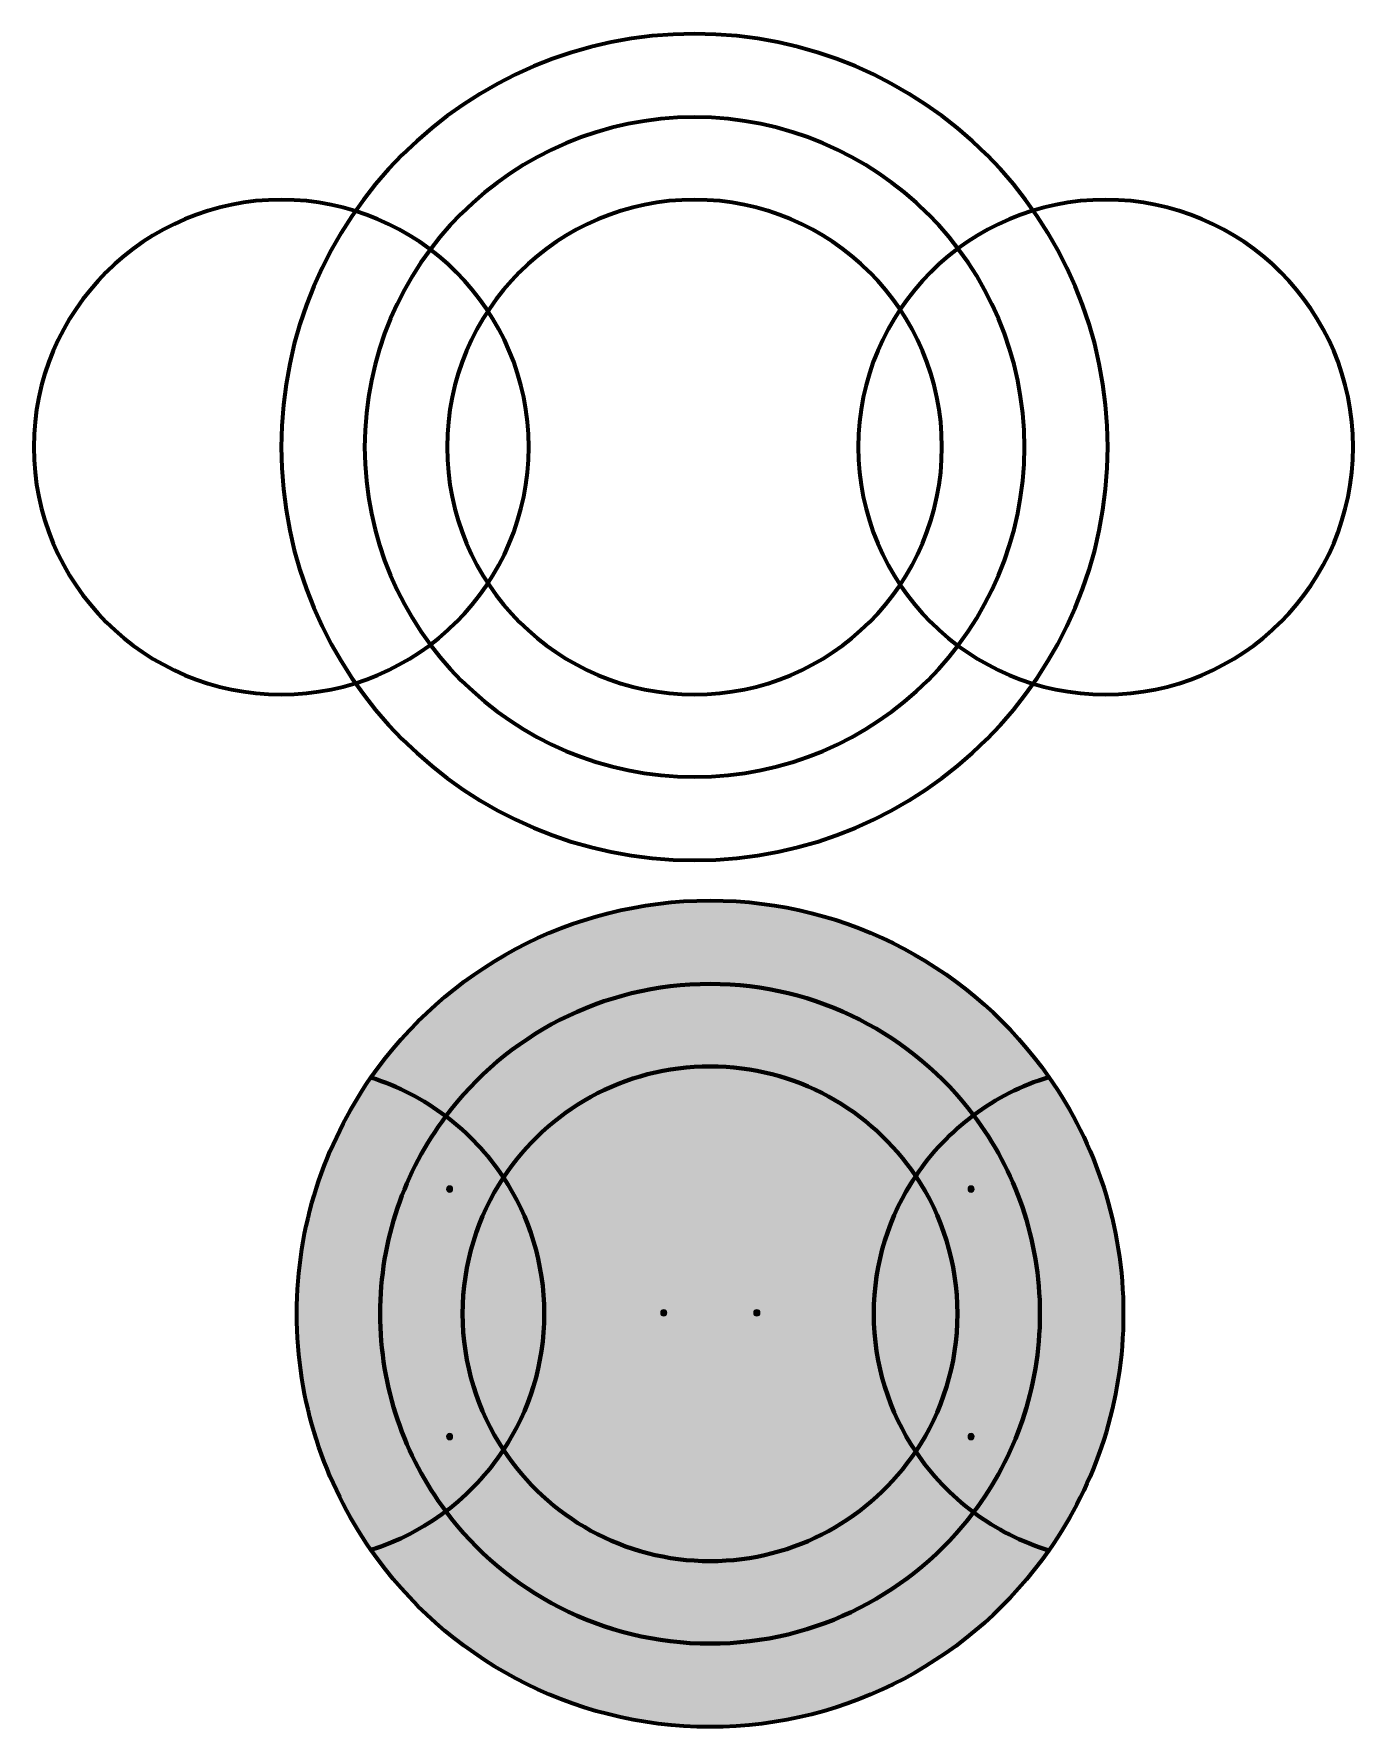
# Model space of a CAD drawing. Extents: x -314 to 895, y 16 to 1568.
import ezdxf

# ---------------------------------------------------------------- set-up
doc = ezdxf.new("R2010")
doc.units = 0
doc.header["$MEASUREMENT"] = 0
for name, color, linetype in [('BG_BL _U+62F7_U+8C9D', 7, 'Continuous'), ('BG_G', 7, 'Continuous'), ('DOT', 7, 'Continuous'), ('DOT _U+62F7_U+8C9D 2', 7, 'Continuous'), ('L', 7, 'Continuous')]:
    doc.layers.add(name, color=color, linetype=linetype)

# ---------------------------------------------------------------- blocks, each defined once
blk = doc.blocks.new('block 5')
at = {"layer": 'BG_G', "true_color": 0x898a8d}
h = blk.add_hatch(color=252, dxfattribs=at)
h.dxf.hatch_style = 2
edge = h.paths.add_edge_path()
edge.add_spline(control_points=[(3.6, 395), (3.6, 462.9), (26, 525.6), (63.8, 576.1), (43.4, 591.5), (20.2, 603.6), (-4.8, 611.4), (-47.6, 550.1), (-72.7, 475.5), (-72.7, 395), (-72.7, 314.5), (-47.6, 239.9), (-4.8, 178.6), (20.2, 186.4), (43.4, 198.5), (63.8, 213.9), (26, 264.4), (3.6, 327.1), (3.6, 395)], knot_values=[0, 0, 0, 0, 1, 1, 1, 2, 2, 2, 3, 3, 3, 4, 4, 4, 5, 5, 5, 6, 6, 6, 6], degree=3, periodic=1)
h = blk.add_hatch(color=252, dxfattribs=at)
h.dxf.hatch_style = 2
edge = h.paths.add_edge_path()
edge.add_spline(control_points=[(616.6, 611.7), (591.6, 603.9), (568.4, 591.9), (547.8, 576.5), (585.8, 525.9), (608.4, 463.1), (608.4, 395), (608.4, 326.9), (585.8, 264.1), (547.8, 213.5), (568.4, 198.1), (591.6, 186.1), (616.6, 178.3), (659.5, 239.7), (684.7, 314.4), (684.7, 395), (684.7, 475.6), (659.5, 550.3), (616.6, 611.7)], knot_values=[0, 0, 0, 0, 1, 1, 1, 2, 2, 2, 3, 3, 3, 4, 4, 4, 5, 5, 5, 6, 6, 6, 6], degree=3, periodic=1)
at = {"layer": 'BG_G', "lineweight": 0}
for points in [[(3.6, 395), (3.6, 462.9), (26, 525.6), (63.8, 576.1), (43.4, 591.5), (20.2, 603.6), (-4.8, 611.4), (-47.6, 550.1), (-72.7, 475.5), (-72.7, 395), (-72.7, 314.5), (-47.6, 239.9), (-4.8, 178.6), (20.2, 186.4), (43.4, 198.5), (63.8, 213.9), (26, 264.4), (3.6, 327.1), (3.6, 395)], [(616.6, 611.7), (591.6, 603.9), (568.4, 591.9), (547.8, 576.5), (585.8, 525.9), (608.4, 463.1), (608.4, 395), (608.4, 326.9), (585.8, 264.1), (547.8, 213.5), (568.4, 198.1), (591.6, 186.1), (616.6, 178.3), (659.5, 239.7), (684.7, 314.4), (684.7, 395), (684.7, 475.6), (659.5, 550.3), (616.6, 611.7)]]:
    blk.add_open_spline(points, degree=3, knots=[0, 0, 0, 0, 1, 1, 1, 2, 2, 2, 3, 3, 3, 4, 4, 4, 5, 5, 5, 6, 6, 6, 6], dxfattribs=at)
blk = doc.blocks.new('block 6')
at = {"layer": 'BG_G', "true_color": 0x6e6f72}
h = blk.add_hatch(color=8, dxfattribs=at)
h.dxf.hatch_style = 2
edge = h.paths.add_edge_path()
edge.add_spline(control_points=[(306, 697.4), (404.9, 697.4), (492.7, 649.9), (547.8, 576.5), (568.4, 591.9), (591.6, 603.9), (616.6, 611.7), (548.2, 709.6), (434.6, 773.7), (306, 773.7), (177.3, 773.7), (63.6, 709.5), (-4.8, 611.4), (20.2, 603.6), (43.4, 591.5), (63.8, 576.1), (119, 649.7), (206.9, 697.4), (306, 697.4)], knot_values=[0, 0, 0, 0, 1, 1, 1, 2, 2, 2, 3, 3, 3, 4, 4, 4, 5, 5, 5, 6, 6, 6, 6], degree=3, periodic=1)
h = blk.add_hatch(color=8, dxfattribs=at)
h.dxf.hatch_style = 2
edge = h.paths.add_edge_path()
edge.add_spline(control_points=[(116.6, 270.2), (93, 306), (79.2, 348.9), (79.2, 395), (79.2, 441.1), (93, 484), (116.6, 519.8), (102.4, 541.4), (84.5, 560.5), (63.8, 576.1), (26, 525.6), (3.6, 462.9), (3.6, 395), (3.6, 327.1), (26, 264.4), (63.8, 213.9), (84.5, 229.5), (102.4, 248.6), (116.6, 270.2)], knot_values=[0, 0, 0, 0, 1, 1, 1, 2, 2, 2, 3, 3, 3, 4, 4, 4, 5, 5, 5, 6, 6, 6, 6], degree=3, periodic=1)
h = blk.add_hatch(color=8, dxfattribs=at)
h.dxf.hatch_style = 2
edge = h.paths.add_edge_path()
edge.add_spline(control_points=[(494.9, 520.5), (518.8, 484.5), (532.8, 441.4), (532.8, 395), (532.8, 348.6), (518.8, 305.5), (494.9, 269.5), (509.2, 248), (527.2, 229), (547.8, 213.5), (585.8, 264.1), (608.4, 326.9), (608.4, 395), (608.4, 463.1), (585.8, 525.9), (547.8, 576.5), (527.2, 561), (509.2, 542), (494.9, 520.5)], knot_values=[0, 0, 0, 0, 1, 1, 1, 2, 2, 2, 3, 3, 3, 4, 4, 4, 5, 5, 5, 6, 6, 6, 6], degree=3, periodic=1)
h = blk.add_hatch(color=8, dxfattribs=at)
h.dxf.hatch_style = 2
edge = h.paths.add_edge_path()
edge.add_spline(control_points=[(306, 92.6), (206.9, 92.6), (119, 140.3), (63.8, 213.9), (43.4, 198.5), (20.2, 186.4), (-4.8, 178.6), (63.6, 80.5), (177.3, 16.3), (306, 16.3), (434.6, 16.3), (548.2, 80.4), (616.6, 178.3), (591.6, 186.1), (568.4, 198.1), (547.8, 213.5), (492.7, 140.1), (404.9, 92.6), (306, 92.6)], knot_values=[0, 0, 0, 0, 1, 1, 1, 2, 2, 2, 3, 3, 3, 4, 4, 4, 5, 5, 5, 6, 6, 6, 6], degree=3, periodic=1)
at = {"layer": 'BG_G', "lineweight": 0}
for points in [[(306, 697.4), (404.9, 697.4), (492.7, 649.9), (547.8, 576.5), (568.4, 591.9), (591.6, 603.9), (616.6, 611.7), (548.2, 709.6), (434.6, 773.7), (306, 773.7), (177.3, 773.7), (63.6, 709.5), (-4.8, 611.4), (20.2, 603.6), (43.4, 591.5), (63.8, 576.1), (119, 649.7), (206.9, 697.4), (306, 697.4)], [(116.6, 270.2), (93, 306), (79.2, 348.9), (79.2, 395), (79.2, 441.1), (93, 484), (116.6, 519.8), (102.4, 541.4), (84.5, 560.5), (63.8, 576.1), (26, 525.6), (3.6, 462.9), (3.6, 395), (3.6, 327.1), (26, 264.4), (63.8, 213.9), (84.5, 229.5), (102.4, 248.6), (116.6, 270.2)], [(494.9, 520.5), (518.8, 484.5), (532.8, 441.4), (532.8, 395), (532.8, 348.6), (518.8, 305.5), (494.9, 269.5), (509.2, 248), (527.2, 229), (547.8, 213.5), (585.8, 264.1), (608.4, 326.9), (608.4, 395), (608.4, 463.1), (585.8, 525.9), (547.8, 576.5), (527.2, 561), (509.2, 542), (494.9, 520.5)], [(306, 92.6), (206.9, 92.6), (119, 140.3), (63.8, 213.9), (43.4, 198.5), (20.2, 186.4), (-4.8, 178.6), (63.6, 80.5), (177.3, 16.3), (306, 16.3), (434.6, 16.3), (548.2, 80.4), (616.6, 178.3), (591.6, 186.1), (568.4, 198.1), (547.8, 213.5), (492.7, 140.1), (404.9, 92.6), (306, 92.6)]]:
    blk.add_open_spline(points, degree=3, knots=[0, 0, 0, 0, 1, 1, 1, 2, 2, 2, 3, 3, 3, 4, 4, 4, 5, 5, 5, 6, 6, 6, 6], dxfattribs=at)
blk = doc.blocks.new('block 7')
at = {"layer": 'BG_G', "true_color": 0x525254}
h = blk.add_hatch(color=251, dxfattribs=at)
h.dxf.hatch_style = 2
edge = h.paths.add_edge_path()
edge.add_spline(control_points=[(306, 697.4), (206.9, 697.4), (119, 649.7), (63.8, 576.1), (84.5, 560.5), (102.4, 541.4), (116.6, 519.8), (157.2, 581.2), (226.9, 621.8), (306, 621.8), (384.8, 621.8), (454.3, 581.5), (494.9, 520.5), (509.2, 542), (527.2, 561), (547.8, 576.5), (492.7, 649.9), (404.9, 697.4), (306, 697.4)], knot_values=[0, 0, 0, 0, 1, 1, 1, 2, 2, 2, 3, 3, 3, 4, 4, 4, 5, 5, 5, 6, 6, 6, 6], degree=3, periodic=1)
h = blk.add_hatch(color=251, dxfattribs=at)
h.dxf.hatch_style = 2
edge = h.paths.add_edge_path()
edge.add_spline(control_points=[(116.6, 270.2), (140.3, 306), (154.1, 348.9), (154.1, 395), (154.1, 441.1), (140.3, 484), (116.6, 519.8), (93, 484), (79.2, 441.1), (79.2, 395), (79.2, 348.9), (93, 306), (116.6, 270.2)], knot_values=[0, 0, 0, 0, 1, 1, 1, 2, 2, 2, 3, 3, 3, 4, 4, 4, 4], degree=3, periodic=1)
h = blk.add_hatch(color=251, dxfattribs=at)
h.dxf.hatch_style = 2
edge = h.paths.add_edge_path()
edge.add_spline(control_points=[(494.9, 269.5), (518.8, 305.5), (532.8, 348.6), (532.8, 395), (532.8, 441.4), (518.8, 484.5), (494.9, 520.5), (471, 484.5), (457, 441.4), (457, 395), (457, 348.6), (471, 305.5), (494.9, 269.5)], knot_values=[0, 0, 0, 0, 1, 1, 1, 2, 2, 2, 3, 3, 3, 4, 4, 4, 4], degree=3, periodic=1)
h = blk.add_hatch(color=251, dxfattribs=at)
h.dxf.hatch_style = 2
edge = h.paths.add_edge_path()
edge.add_spline(control_points=[(494.9, 269.5), (454.3, 208.5), (384.8, 168.2), (306, 168.2), (226.9, 168.2), (157.2, 208.8), (116.6, 270.2), (102.4, 248.6), (84.5, 229.5), (63.8, 213.9), (119, 140.3), (206.9, 92.6), (306, 92.6), (404.9, 92.6), (492.7, 140.1), (547.8, 213.5), (527.2, 229), (509.2, 248), (494.9, 269.5)], knot_values=[0, 0, 0, 0, 1, 1, 1, 2, 2, 2, 3, 3, 3, 4, 4, 4, 5, 5, 5, 6, 6, 6, 6], degree=3, periodic=1)
at = {"layer": 'BG_G', "lineweight": 0}
for points, knots in [([(306, 697.4), (206.9, 697.4), (119, 649.7), (63.8, 576.1), (84.5, 560.5), (102.4, 541.4), (116.6, 519.8), (157.2, 581.2), (226.9, 621.8), (306, 621.8), (384.8, 621.8), (454.3, 581.5), (494.9, 520.5), (509.2, 542), (527.2, 561), (547.8, 576.5), (492.7, 649.9), (404.9, 697.4), (306, 697.4)], [0, 0, 0, 0, 1, 1, 1, 2, 2, 2, 3, 3, 3, 4, 4, 4, 5, 5, 5, 6, 6, 6, 6]), ([(116.6, 270.2), (140.3, 306), (154.1, 348.9), (154.1, 395), (154.1, 441.1), (140.3, 484), (116.6, 519.8), (93, 484), (79.2, 441.1), (79.2, 395), (79.2, 348.9), (93, 306), (116.6, 270.2)], [0, 0, 0, 0, 1, 1, 1, 2, 2, 2, 3, 3, 3, 4, 4, 4, 4]), ([(494.9, 269.5), (518.8, 305.5), (532.8, 348.6), (532.8, 395), (532.8, 441.4), (518.8, 484.5), (494.9, 520.5), (471, 484.5), (457, 441.4), (457, 395), (457, 348.6), (471, 305.5), (494.9, 269.5)], [0, 0, 0, 0, 1, 1, 1, 2, 2, 2, 3, 3, 3, 4, 4, 4, 4]), ([(494.9, 269.5), (454.3, 208.5), (384.8, 168.2), (306, 168.2), (226.9, 168.2), (157.2, 208.8), (116.6, 270.2), (102.4, 248.6), (84.5, 229.5), (63.8, 213.9), (119, 140.3), (206.9, 92.6), (306, 92.6), (404.9, 92.6), (492.7, 140.1), (547.8, 213.5), (527.2, 229), (509.2, 248), (494.9, 269.5)], [0, 0, 0, 0, 1, 1, 1, 2, 2, 2, 3, 3, 3, 4, 4, 4, 5, 5, 5, 6, 6, 6, 6])]:
    blk.add_open_spline(points, degree=3, knots=knots, dxfattribs=at)
blk = doc.blocks.new('block 11')
at = {"layer": 'BG_BL _U+62F7_U+8C9D', "true_color": 0xffda76}
h = blk.add_hatch(color=41, dxfattribs=at)
h.dxf.hatch_style = 2
edge = h.paths.add_edge_path()
edge.add_spline(control_points=[(3.6, 395), (3.6, 462.9), (26, 525.6), (63.8, 576.1), (43.4, 591.5), (20.2, 603.6), (-4.8, 611.4), (-47.6, 550.1), (-72.7, 475.5), (-72.7, 395), (-72.7, 314.5), (-47.6, 239.9), (-4.8, 178.6), (20.2, 186.4), (43.4, 198.5), (63.8, 213.9), (26, 264.4), (3.6, 327.1), (3.6, 395)], knot_values=[0, 0, 0, 0, 1, 1, 1, 2, 2, 2, 3, 3, 3, 4, 4, 4, 5, 5, 5, 6, 6, 6, 6], degree=3, periodic=1)
h = blk.add_hatch(color=41, dxfattribs=at)
h.dxf.hatch_style = 2
edge = h.paths.add_edge_path()
edge.add_spline(control_points=[(616.6, 611.7), (591.6, 603.9), (568.4, 591.9), (547.8, 576.5), (585.8, 525.9), (608.4, 463.1), (608.4, 395), (608.4, 326.9), (585.8, 264.1), (547.8, 213.5), (568.4, 198.1), (591.6, 186.1), (616.6, 178.3), (659.5, 239.7), (684.7, 314.4), (684.7, 395), (684.7, 475.6), (659.5, 550.3), (616.6, 611.7)], knot_values=[0, 0, 0, 0, 1, 1, 1, 2, 2, 2, 3, 3, 3, 4, 4, 4, 5, 5, 5, 6, 6, 6, 6], degree=3, periodic=1)
at = {"layer": 'BG_BL _U+62F7_U+8C9D', "lineweight": 0}
for points in [[(3.6, 395), (3.6, 462.9), (26, 525.6), (63.8, 576.1), (43.4, 591.5), (20.2, 603.6), (-4.8, 611.4), (-47.6, 550.1), (-72.7, 475.5), (-72.7, 395), (-72.7, 314.5), (-47.6, 239.9), (-4.8, 178.6), (20.2, 186.4), (43.4, 198.5), (63.8, 213.9), (26, 264.4), (3.6, 327.1), (3.6, 395)], [(616.6, 611.7), (591.6, 603.9), (568.4, 591.9), (547.8, 576.5), (585.8, 525.9), (608.4, 463.1), (608.4, 395), (608.4, 326.9), (585.8, 264.1), (547.8, 213.5), (568.4, 198.1), (591.6, 186.1), (616.6, 178.3), (659.5, 239.7), (684.7, 314.4), (684.7, 395), (684.7, 475.6), (659.5, 550.3), (616.6, 611.7)]]:
    blk.add_open_spline(points, degree=3, knots=[0, 0, 0, 0, 1, 1, 1, 2, 2, 2, 3, 3, 3, 4, 4, 4, 5, 5, 5, 6, 6, 6, 6], dxfattribs=at)
blk = doc.blocks.new('block 12')
at = {"layer": 'BG_BL _U+62F7_U+8C9D', "true_color": 0xffd000}
h = blk.add_hatch(color=40, dxfattribs=at)
h.dxf.hatch_style = 2
edge = h.paths.add_edge_path()
edge.add_spline(control_points=[(306, 697.4), (404.9, 697.4), (492.7, 649.9), (547.8, 576.5), (568.4, 591.9), (591.6, 603.9), (616.6, 611.7), (548.2, 709.6), (434.6, 773.7), (306, 773.7), (177.3, 773.7), (63.6, 709.5), (-4.8, 611.4), (20.2, 603.6), (43.4, 591.5), (63.8, 576.1), (119, 649.7), (206.9, 697.4), (306, 697.4)], knot_values=[0, 0, 0, 0, 1, 1, 1, 2, 2, 2, 3, 3, 3, 4, 4, 4, 5, 5, 5, 6, 6, 6, 6], degree=3, periodic=1)
h = blk.add_hatch(color=40, dxfattribs=at)
h.dxf.hatch_style = 2
edge = h.paths.add_edge_path()
edge.add_spline(control_points=[(116.6, 270.2), (93, 306), (79.2, 348.9), (79.2, 395), (79.2, 441.1), (93, 484), (116.6, 519.8), (102.4, 541.4), (84.5, 560.5), (63.8, 576.1), (26, 525.6), (3.6, 462.9), (3.6, 395), (3.6, 327.1), (26, 264.4), (63.8, 213.9), (84.5, 229.5), (102.4, 248.6), (116.6, 270.2)], knot_values=[0, 0, 0, 0, 1, 1, 1, 2, 2, 2, 3, 3, 3, 4, 4, 4, 5, 5, 5, 6, 6, 6, 6], degree=3, periodic=1)
h = blk.add_hatch(color=40, dxfattribs=at)
h.dxf.hatch_style = 2
edge = h.paths.add_edge_path()
edge.add_spline(control_points=[(494.9, 520.5), (518.8, 484.5), (532.8, 441.4), (532.8, 395), (532.8, 348.6), (518.8, 305.5), (494.9, 269.5), (509.2, 248), (527.2, 229), (547.8, 213.5), (585.8, 264.1), (608.4, 326.9), (608.4, 395), (608.4, 463.1), (585.8, 525.9), (547.8, 576.5), (527.2, 561), (509.2, 542), (494.9, 520.5)], knot_values=[0, 0, 0, 0, 1, 1, 1, 2, 2, 2, 3, 3, 3, 4, 4, 4, 5, 5, 5, 6, 6, 6, 6], degree=3, periodic=1)
h = blk.add_hatch(color=40, dxfattribs=at)
h.dxf.hatch_style = 2
edge = h.paths.add_edge_path()
edge.add_spline(control_points=[(306, 92.6), (206.9, 92.6), (119, 140.3), (63.8, 213.9), (43.4, 198.5), (20.2, 186.4), (-4.8, 178.6), (63.6, 80.5), (177.3, 16.3), (306, 16.3), (434.6, 16.3), (548.2, 80.4), (616.6, 178.3), (591.6, 186.1), (568.4, 198.1), (547.8, 213.5), (492.7, 140.1), (404.9, 92.6), (306, 92.6)], knot_values=[0, 0, 0, 0, 1, 1, 1, 2, 2, 2, 3, 3, 3, 4, 4, 4, 5, 5, 5, 6, 6, 6, 6], degree=3, periodic=1)
at = {"layer": 'BG_BL _U+62F7_U+8C9D', "lineweight": 0}
for points in [[(306, 697.4), (404.9, 697.4), (492.7, 649.9), (547.8, 576.5), (568.4, 591.9), (591.6, 603.9), (616.6, 611.7), (548.2, 709.6), (434.6, 773.7), (306, 773.7), (177.3, 773.7), (63.6, 709.5), (-4.8, 611.4), (20.2, 603.6), (43.4, 591.5), (63.8, 576.1), (119, 649.7), (206.9, 697.4), (306, 697.4)], [(116.6, 270.2), (93, 306), (79.2, 348.9), (79.2, 395), (79.2, 441.1), (93, 484), (116.6, 519.8), (102.4, 541.4), (84.5, 560.5), (63.8, 576.1), (26, 525.6), (3.6, 462.9), (3.6, 395), (3.6, 327.1), (26, 264.4), (63.8, 213.9), (84.5, 229.5), (102.4, 248.6), (116.6, 270.2)], [(494.9, 520.5), (518.8, 484.5), (532.8, 441.4), (532.8, 395), (532.8, 348.6), (518.8, 305.5), (494.9, 269.5), (509.2, 248), (527.2, 229), (547.8, 213.5), (585.8, 264.1), (608.4, 326.9), (608.4, 395), (608.4, 463.1), (585.8, 525.9), (547.8, 576.5), (527.2, 561), (509.2, 542), (494.9, 520.5)], [(306, 92.6), (206.9, 92.6), (119, 140.3), (63.8, 213.9), (43.4, 198.5), (20.2, 186.4), (-4.8, 178.6), (63.6, 80.5), (177.3, 16.3), (306, 16.3), (434.6, 16.3), (548.2, 80.4), (616.6, 178.3), (591.6, 186.1), (568.4, 198.1), (547.8, 213.5), (492.7, 140.1), (404.9, 92.6), (306, 92.6)]]:
    blk.add_open_spline(points, degree=3, knots=[0, 0, 0, 0, 1, 1, 1, 2, 2, 2, 3, 3, 3, 4, 4, 4, 5, 5, 5, 6, 6, 6, 6], dxfattribs=at)
blk = doc.blocks.new('block 13')
at = {"layer": 'BG_BL _U+62F7_U+8C9D', "true_color": 0xebb80b}
h = blk.add_hatch(color=40, dxfattribs=at)
h.dxf.hatch_style = 2
edge = h.paths.add_edge_path()
edge.add_spline(control_points=[(306, 697.4), (206.9, 697.4), (119, 649.7), (63.8, 576.1), (84.5, 560.5), (102.4, 541.4), (116.6, 519.8), (157.2, 581.2), (226.9, 621.8), (306, 621.8), (384.8, 621.8), (454.3, 581.5), (494.9, 520.5), (509.2, 542), (527.2, 561), (547.8, 576.5), (492.7, 649.9), (404.9, 697.4), (306, 697.4)], knot_values=[0, 0, 0, 0, 1, 1, 1, 2, 2, 2, 3, 3, 3, 4, 4, 4, 5, 5, 5, 6, 6, 6, 6], degree=3, periodic=1)
h = blk.add_hatch(color=40, dxfattribs=at)
h.dxf.hatch_style = 2
edge = h.paths.add_edge_path()
edge.add_spline(control_points=[(116.6, 270.2), (140.3, 306), (154.1, 348.9), (154.1, 395), (154.1, 441.1), (140.3, 484), (116.6, 519.8), (93, 484), (79.2, 441.1), (79.2, 395), (79.2, 348.9), (93, 306), (116.6, 270.2)], knot_values=[0, 0, 0, 0, 1, 1, 1, 2, 2, 2, 3, 3, 3, 4, 4, 4, 4], degree=3, periodic=1)
h = blk.add_hatch(color=40, dxfattribs=at)
h.dxf.hatch_style = 2
edge = h.paths.add_edge_path()
edge.add_spline(control_points=[(494.9, 269.5), (518.8, 305.5), (532.8, 348.6), (532.8, 395), (532.8, 441.4), (518.8, 484.5), (494.9, 520.5), (471, 484.5), (457, 441.4), (457, 395), (457, 348.6), (471, 305.5), (494.9, 269.5)], knot_values=[0, 0, 0, 0, 1, 1, 1, 2, 2, 2, 3, 3, 3, 4, 4, 4, 4], degree=3, periodic=1)
h = blk.add_hatch(color=40, dxfattribs=at)
h.dxf.hatch_style = 2
edge = h.paths.add_edge_path()
edge.add_spline(control_points=[(494.9, 269.5), (454.3, 208.5), (384.8, 168.2), (306, 168.2), (226.9, 168.2), (157.2, 208.8), (116.6, 270.2), (102.4, 248.6), (84.5, 229.5), (63.8, 213.9), (119, 140.3), (206.9, 92.6), (306, 92.6), (404.9, 92.6), (492.7, 140.1), (547.8, 213.5), (527.2, 229), (509.2, 248), (494.9, 269.5)], knot_values=[0, 0, 0, 0, 1, 1, 1, 2, 2, 2, 3, 3, 3, 4, 4, 4, 5, 5, 5, 6, 6, 6, 6], degree=3, periodic=1)
at = {"layer": 'BG_BL _U+62F7_U+8C9D', "lineweight": 0}
for points, knots in [([(306, 697.4), (206.9, 697.4), (119, 649.7), (63.8, 576.1), (84.5, 560.5), (102.4, 541.4), (116.6, 519.8), (157.2, 581.2), (226.9, 621.8), (306, 621.8), (384.8, 621.8), (454.3, 581.5), (494.9, 520.5), (509.2, 542), (527.2, 561), (547.8, 576.5), (492.7, 649.9), (404.9, 697.4), (306, 697.4)], [0, 0, 0, 0, 1, 1, 1, 2, 2, 2, 3, 3, 3, 4, 4, 4, 5, 5, 5, 6, 6, 6, 6]), ([(116.6, 270.2), (140.3, 306), (154.1, 348.9), (154.1, 395), (154.1, 441.1), (140.3, 484), (116.6, 519.8), (93, 484), (79.2, 441.1), (79.2, 395), (79.2, 348.9), (93, 306), (116.6, 270.2)], [0, 0, 0, 0, 1, 1, 1, 2, 2, 2, 3, 3, 3, 4, 4, 4, 4]), ([(494.9, 269.5), (518.8, 305.5), (532.8, 348.6), (532.8, 395), (532.8, 441.4), (518.8, 484.5), (494.9, 520.5), (471, 484.5), (457, 441.4), (457, 395), (457, 348.6), (471, 305.5), (494.9, 269.5)], [0, 0, 0, 0, 1, 1, 1, 2, 2, 2, 3, 3, 3, 4, 4, 4, 4]), ([(494.9, 269.5), (454.3, 208.5), (384.8, 168.2), (306, 168.2), (226.9, 168.2), (157.2, 208.8), (116.6, 270.2), (102.4, 248.6), (84.5, 229.5), (63.8, 213.9), (119, 140.3), (206.9, 92.6), (306, 92.6), (404.9, 92.6), (492.7, 140.1), (547.8, 213.5), (527.2, 229), (509.2, 248), (494.9, 269.5)], [0, 0, 0, 0, 1, 1, 1, 2, 2, 2, 3, 3, 3, 4, 4, 4, 5, 5, 5, 6, 6, 6, 6])]:
    blk.add_open_spline(points, degree=3, knots=knots, dxfattribs=at)
blk = doc.blocks.new('block 14')
at = {"layer": 'BG_BL _U+62F7_U+8C9D', "true_color": 0xffe792}
h = blk.add_hatch(color=41, dxfattribs=at)
h.dxf.hatch_style = 2
edge = h.paths.add_edge_path()
edge.add_spline(control_points=[(2.9, 396), (2.9, 463.9), (25.3, 526.6), (63.1, 577.1), (42.7, 592.5), (19.5, 604.6), (-5.5, 612.4), (-48.3, 551.1), (-73.4, 476.5), (-73.4, 396), (-73.4, 315.5), (-48.3, 240.9), (-5.5, 179.6), (19.5, 187.4), (42.7, 199.5), (63.1, 214.9), (25.3, 265.4), (2.9, 328.1), (2.9, 396)], knot_values=[0, 0, 0, 0, 1, 1, 1, 2, 2, 2, 3, 3, 3, 4, 4, 4, 5, 5, 5, 6, 6, 6, 6], degree=3, periodic=1)
h = blk.add_hatch(color=41, dxfattribs=at)
h.dxf.hatch_style = 2
edge = h.paths.add_edge_path()
edge.add_spline(control_points=[(615.9, 612.7), (590.9, 604.9), (567.7, 592.9), (547.1, 577.5), (585.1, 526.9), (607.7, 464.1), (607.7, 396), (607.7, 327.9), (585.1, 265.1), (547.1, 214.5), (567.7, 199.1), (590.9, 187.1), (615.9, 179.3), (658.8, 240.7), (684, 315.4), (684, 396), (684, 476.6), (658.8, 551.3), (615.9, 612.7)], knot_values=[0, 0, 0, 0, 1, 1, 1, 2, 2, 2, 3, 3, 3, 4, 4, 4, 5, 5, 5, 6, 6, 6, 6], degree=3, periodic=1)
at = {"layer": 'BG_BL _U+62F7_U+8C9D', "lineweight": 0}
for points in [[(2.9, 396), (2.9, 463.9), (25.3, 526.6), (63.1, 577.1), (42.7, 592.5), (19.5, 604.6), (-5.5, 612.4), (-48.3, 551.1), (-73.4, 476.5), (-73.4, 396), (-73.4, 315.5), (-48.3, 240.9), (-5.5, 179.6), (19.5, 187.4), (42.7, 199.5), (63.1, 214.9), (25.3, 265.4), (2.9, 328.1), (2.9, 396)], [(615.9, 612.7), (590.9, 604.9), (567.7, 592.9), (547.1, 577.5), (585.1, 526.9), (607.7, 464.1), (607.7, 396), (607.7, 327.9), (585.1, 265.1), (547.1, 214.5), (567.7, 199.1), (590.9, 187.1), (615.9, 179.3), (658.8, 240.7), (684, 315.4), (684, 396), (684, 476.6), (658.8, 551.3), (615.9, 612.7)]]:
    blk.add_open_spline(points, degree=3, knots=[0, 0, 0, 0, 1, 1, 1, 2, 2, 2, 3, 3, 3, 4, 4, 4, 5, 5, 5, 6, 6, 6, 6], dxfattribs=at)
blk = doc.blocks.new('block 15')
at = {"layer": 'BG_BL _U+62F7_U+8C9D', "true_color": 0xffda76}
h = blk.add_hatch(color=41, dxfattribs=at)
h.dxf.hatch_style = 2
edge = h.paths.add_edge_path()
edge.add_spline(control_points=[(305.3, 698.4), (404.2, 698.4), (492, 650.9), (547.1, 577.5), (567.7, 592.9), (590.9, 604.9), (615.9, 612.7), (547.5, 710.6), (433.9, 774.7), (305.3, 774.7), (176.6, 774.7), (62.9, 710.5), (-5.5, 612.4), (19.5, 604.6), (42.7, 592.5), (63.1, 577.1), (118.3, 650.7), (206.2, 698.4), (305.3, 698.4)], knot_values=[0, 0, 0, 0, 1, 1, 1, 2, 2, 2, 3, 3, 3, 4, 4, 4, 5, 5, 5, 6, 6, 6, 6], degree=3, periodic=1)
h = blk.add_hatch(color=41, dxfattribs=at)
h.dxf.hatch_style = 2
edge = h.paths.add_edge_path()
edge.add_spline(control_points=[(115.9, 271.2), (92.3, 307), (78.5, 349.9), (78.5, 396), (78.5, 442.1), (92.3, 485), (115.9, 520.8), (101.7, 542.4), (83.8, 561.5), (63.1, 577.1), (25.3, 526.6), (2.9, 463.9), (2.9, 396), (2.9, 328.1), (25.3, 265.4), (63.1, 214.9), (83.8, 230.5), (101.7, 249.6), (115.9, 271.2)], knot_values=[0, 0, 0, 0, 1, 1, 1, 2, 2, 2, 3, 3, 3, 4, 4, 4, 5, 5, 5, 6, 6, 6, 6], degree=3, periodic=1)
h = blk.add_hatch(color=41, dxfattribs=at)
h.dxf.hatch_style = 2
edge = h.paths.add_edge_path()
edge.add_spline(control_points=[(494.2, 521.5), (518.1, 485.5), (532.1, 442.4), (532.1, 396), (532.1, 349.6), (518.1, 306.5), (494.2, 270.5), (508.5, 249), (526.5, 230), (547.1, 214.5), (585.1, 265.1), (607.7, 327.9), (607.7, 396), (607.7, 464.1), (585.1, 526.9), (547.1, 577.5), (526.5, 562), (508.5, 543), (494.2, 521.5)], knot_values=[0, 0, 0, 0, 1, 1, 1, 2, 2, 2, 3, 3, 3, 4, 4, 4, 5, 5, 5, 6, 6, 6, 6], degree=3, periodic=1)
h = blk.add_hatch(color=41, dxfattribs=at)
h.dxf.hatch_style = 2
edge = h.paths.add_edge_path()
edge.add_spline(control_points=[(305.3, 93.6), (206.2, 93.6), (118.3, 141.3), (63.1, 214.9), (42.7, 199.5), (19.5, 187.4), (-5.5, 179.6), (62.9, 81.5), (176.6, 17.3), (305.3, 17.3), (433.9, 17.3), (547.5, 81.4), (615.9, 179.3), (590.9, 187.1), (567.7, 199.1), (547.1, 214.5), (492, 141.1), (404.2, 93.6), (305.3, 93.6)], knot_values=[0, 0, 0, 0, 1, 1, 1, 2, 2, 2, 3, 3, 3, 4, 4, 4, 5, 5, 5, 6, 6, 6, 6], degree=3, periodic=1)
at = {"layer": 'BG_BL _U+62F7_U+8C9D', "lineweight": 0}
for points in [[(305.3, 698.4), (404.2, 698.4), (492, 650.9), (547.1, 577.5), (567.7, 592.9), (590.9, 604.9), (615.9, 612.7), (547.5, 710.6), (433.9, 774.7), (305.3, 774.7), (176.6, 774.7), (62.9, 710.5), (-5.5, 612.4), (19.5, 604.6), (42.7, 592.5), (63.1, 577.1), (118.3, 650.7), (206.2, 698.4), (305.3, 698.4)], [(115.9, 271.2), (92.3, 307), (78.5, 349.9), (78.5, 396), (78.5, 442.1), (92.3, 485), (115.9, 520.8), (101.7, 542.4), (83.8, 561.5), (63.1, 577.1), (25.3, 526.6), (2.9, 463.9), (2.9, 396), (2.9, 328.1), (25.3, 265.4), (63.1, 214.9), (83.8, 230.5), (101.7, 249.6), (115.9, 271.2)], [(494.2, 521.5), (518.1, 485.5), (532.1, 442.4), (532.1, 396), (532.1, 349.6), (518.1, 306.5), (494.2, 270.5), (508.5, 249), (526.5, 230), (547.1, 214.5), (585.1, 265.1), (607.7, 327.9), (607.7, 396), (607.7, 464.1), (585.1, 526.9), (547.1, 577.5), (526.5, 562), (508.5, 543), (494.2, 521.5)], [(305.3, 93.6), (206.2, 93.6), (118.3, 141.3), (63.1, 214.9), (42.7, 199.5), (19.5, 187.4), (-5.5, 179.6), (62.9, 81.5), (176.6, 17.3), (305.3, 17.3), (433.9, 17.3), (547.5, 81.4), (615.9, 179.3), (590.9, 187.1), (567.7, 199.1), (547.1, 214.5), (492, 141.1), (404.2, 93.6), (305.3, 93.6)]]:
    blk.add_open_spline(points, degree=3, knots=[0, 0, 0, 0, 1, 1, 1, 2, 2, 2, 3, 3, 3, 4, 4, 4, 5, 5, 5, 6, 6, 6, 6], dxfattribs=at)
blk = doc.blocks.new('block 16')
at = {"layer": 'BG_BL _U+62F7_U+8C9D', "true_color": 0xffd000}
h = blk.add_hatch(color=40, dxfattribs=at)
h.dxf.hatch_style = 2
edge = h.paths.add_edge_path()
edge.add_spline(control_points=[(305.3, 698.4), (206.2, 698.4), (118.3, 650.7), (63.1, 577.1), (83.8, 561.5), (101.7, 542.4), (115.9, 520.8), (156.5, 582.2), (226.2, 622.8), (305.3, 622.8), (384.1, 622.8), (453.6, 582.5), (494.2, 521.5), (508.5, 543), (526.5, 562), (547.1, 577.5), (492, 650.9), (404.2, 698.4), (305.3, 698.4)], knot_values=[0, 0, 0, 0, 1, 1, 1, 2, 2, 2, 3, 3, 3, 4, 4, 4, 5, 5, 5, 6, 6, 6, 6], degree=3, periodic=1)
h = blk.add_hatch(color=40, dxfattribs=at)
h.dxf.hatch_style = 2
edge = h.paths.add_edge_path()
edge.add_spline(control_points=[(115.9, 271.2), (139.6, 307), (153.4, 349.9), (153.4, 396), (153.4, 442.1), (139.6, 485), (115.9, 520.8), (92.3, 485), (78.5, 442.1), (78.5, 396), (78.5, 349.9), (92.3, 307), (115.9, 271.2)], knot_values=[0, 0, 0, 0, 1, 1, 1, 2, 2, 2, 3, 3, 3, 4, 4, 4, 4], degree=3, periodic=1)
h = blk.add_hatch(color=40, dxfattribs=at)
h.dxf.hatch_style = 2
edge = h.paths.add_edge_path()
edge.add_spline(control_points=[(494.2, 270.5), (518.1, 306.5), (532.1, 349.6), (532.1, 396), (532.1, 442.4), (518.1, 485.5), (494.2, 521.5), (470.3, 485.5), (456.3, 442.4), (456.3, 396), (456.3, 349.6), (470.3, 306.5), (494.2, 270.5)], knot_values=[0, 0, 0, 0, 1, 1, 1, 2, 2, 2, 3, 3, 3, 4, 4, 4, 4], degree=3, periodic=1)
h = blk.add_hatch(color=40, dxfattribs=at)
h.dxf.hatch_style = 2
edge = h.paths.add_edge_path()
edge.add_spline(control_points=[(494.2, 270.5), (453.6, 209.5), (384.1, 169.2), (305.3, 169.2), (226.2, 169.2), (156.5, 209.8), (115.9, 271.2), (101.7, 249.6), (83.8, 230.5), (63.1, 214.9), (118.3, 141.3), (206.2, 93.6), (305.3, 93.6), (404.2, 93.6), (492, 141.1), (547.1, 214.5), (526.5, 230), (508.5, 249), (494.2, 270.5)], knot_values=[0, 0, 0, 0, 1, 1, 1, 2, 2, 2, 3, 3, 3, 4, 4, 4, 5, 5, 5, 6, 6, 6, 6], degree=3, periodic=1)
at = {"layer": 'BG_BL _U+62F7_U+8C9D', "lineweight": 0}
for points, knots in [([(305.3, 698.4), (206.2, 698.4), (118.3, 650.7), (63.1, 577.1), (83.8, 561.5), (101.7, 542.4), (115.9, 520.8), (156.5, 582.2), (226.2, 622.8), (305.3, 622.8), (384.1, 622.8), (453.6, 582.5), (494.2, 521.5), (508.5, 543), (526.5, 562), (547.1, 577.5), (492, 650.9), (404.2, 698.4), (305.3, 698.4)], [0, 0, 0, 0, 1, 1, 1, 2, 2, 2, 3, 3, 3, 4, 4, 4, 5, 5, 5, 6, 6, 6, 6]), ([(115.9, 271.2), (139.6, 307), (153.4, 349.9), (153.4, 396), (153.4, 442.1), (139.6, 485), (115.9, 520.8), (92.3, 485), (78.5, 442.1), (78.5, 396), (78.5, 349.9), (92.3, 307), (115.9, 271.2)], [0, 0, 0, 0, 1, 1, 1, 2, 2, 2, 3, 3, 3, 4, 4, 4, 4]), ([(494.2, 270.5), (518.1, 306.5), (532.1, 349.6), (532.1, 396), (532.1, 442.4), (518.1, 485.5), (494.2, 521.5), (470.3, 485.5), (456.3, 442.4), (456.3, 396), (456.3, 349.6), (470.3, 306.5), (494.2, 270.5)], [0, 0, 0, 0, 1, 1, 1, 2, 2, 2, 3, 3, 3, 4, 4, 4, 4]), ([(494.2, 270.5), (453.6, 209.5), (384.1, 169.2), (305.3, 169.2), (226.2, 169.2), (156.5, 209.8), (115.9, 271.2), (101.7, 249.6), (83.8, 230.5), (63.1, 214.9), (118.3, 141.3), (206.2, 93.6), (305.3, 93.6), (404.2, 93.6), (492, 141.1), (547.1, 214.5), (526.5, 230), (508.5, 249), (494.2, 270.5)], [0, 0, 0, 0, 1, 1, 1, 2, 2, 2, 3, 3, 3, 4, 4, 4, 5, 5, 5, 6, 6, 6, 6])]:
    blk.add_open_spline(points, degree=3, knots=knots, dxfattribs=at)
blk = doc.blocks.new('block 18')
at = {"layer": 'DOT', "true_color": 0x31a3d0}
h = blk.add_hatch(color=142, dxfattribs=at)
h.dxf.hatch_style = 2
edge = h.paths.add_edge_path()
edge.add_spline(control_points=[(64.2, 282.6), (64.2, 284.2), (65.4, 285.4), (67, 285.4), (68.6, 285.4), (69.8, 284.2), (69.8, 282.6), (69.8, 281), (68.6, 279.8), (67, 279.8), (65.4, 279.8), (64.2, 281), (64.2, 282.6), (64.2, 282.6), (64.2, 282.6), (64.2, 282.6)], knot_values=[0, 0, 0, 0, 1, 1, 1, 2, 2, 2, 3, 3, 3, 4, 4, 4, 5, 5, 5, 5], degree=3, periodic=1)
at = {"layer": 'DOT', "lineweight": 0}
blk.add_open_spline([(64.2, 282.6), (64.2, 284.2), (65.4, 285.4), (67, 285.4), (68.6, 285.4), (69.8, 284.2), (69.8, 282.6), (69.8, 281), (68.6, 279.8), (67, 279.8), (65.4, 279.8), (64.2, 281), (64.2, 282.6), (64.2, 282.6), (64.2, 282.6), (64.2, 282.6)], degree=3, knots=[0, 0, 0, 0, 1, 1, 1, 2, 2, 2, 3, 3, 3, 4, 4, 4, 5, 5, 5, 5], dxfattribs=at)
blk = doc.blocks.new('block 21')
at = {"layer": 'DOT', "true_color": 0x31a3d0}
h = blk.add_hatch(color=142, dxfattribs=at)
h.dxf.hatch_style = 2
edge = h.paths.add_edge_path()
edge.add_spline(control_points=[(66.99, 512.24), (68.56, 512.24), (69.83, 510.97), (69.83, 509.4), (69.83, 507.84), (68.56, 506.57), (66.99, 506.57), (65.43, 506.57), (64.16, 507.84), (64.16, 509.4), (64.16, 510.97), (65.43, 512.24), (66.99, 512.24)], knot_values=[0, 0, 0, 0, 1, 1, 1, 2, 2, 2, 3, 3, 3, 4, 4, 4, 4], degree=3, periodic=1)
at = {"layer": 'DOT', "lineweight": 0}
blk.add_open_spline([(66.99, 512.24), (68.56, 512.24), (69.83, 510.97), (69.83, 509.4), (69.83, 507.84), (68.56, 506.57), (66.99, 506.57), (65.43, 506.57), (64.16, 507.84), (64.16, 509.4), (64.16, 510.97), (65.43, 512.24), (66.99, 512.24)], degree=3, knots=[0, 0, 0, 0, 1, 1, 1, 2, 2, 2, 3, 3, 3, 4, 4, 4, 4], dxfattribs=at)
blk = doc.blocks.new('block 20')
at = {"layer": 'DOT'}
blk.add_blockref('block 21', (0, 0), dxfattribs=at)
blk = doc.blocks.new('block 19')
at = {"layer": 'DOT'}
blk.add_blockref('block 20', (0, 0), dxfattribs=at)
blk = doc.blocks.new('block 23')
at = {"layer": 'DOT', "true_color": 0x31a3d0}
h = blk.add_hatch(color=142, dxfattribs=at)
h.dxf.hatch_style = 2
edge = h.paths.add_edge_path()
edge.add_spline(control_points=[(260.5, 396), (260.5, 397.6), (261.8, 398.8), (263.4, 398.8), (264.9, 398.8), (266.2, 397.6), (266.2, 396), (266.2, 394.4), (264.9, 393.2), (263.4, 393.2), (261.8, 393.2), (260.5, 394.4), (260.5, 396), (260.5, 396), (260.5, 396), (260.5, 396)], knot_values=[0, 0, 0, 0, 1, 1, 1, 2, 2, 2, 3, 3, 3, 4, 4, 4, 5, 5, 5, 5], degree=3, periodic=1)
at = {"layer": 'DOT', "lineweight": 0}
blk.add_open_spline([(260.5, 396), (260.5, 397.6), (261.8, 398.8), (263.4, 398.8), (264.9, 398.8), (266.2, 397.6), (266.2, 396), (266.2, 394.4), (264.9, 393.2), (263.4, 393.2), (261.8, 393.2), (260.5, 394.4), (260.5, 396), (260.5, 396), (260.5, 396), (260.5, 396)], degree=3, knots=[0, 0, 0, 0, 1, 1, 1, 2, 2, 2, 3, 3, 3, 4, 4, 4, 5, 5, 5, 5], dxfattribs=at)
blk = doc.blocks.new('block 17')
at = {"layer": 'DOT'}
for name in ['block 19', 'block 23', 'block 18']:
    blk.add_blockref(name, (0, 0), dxfattribs=at)
blk = doc.blocks.new('block 25')
at = {"layer": 'DOT', "true_color": 0xb53238}
h = blk.add_hatch(color=15, dxfattribs=at)
h.dxf.hatch_style = 2
edge = h.paths.add_edge_path()
edge.add_spline(control_points=[(542.2, 509.4), (542.2, 511), (543.4, 512.2), (545, 512.2), (546.6, 512.2), (547.8, 511), (547.8, 509.4), (547.8, 507.8), (546.6, 506.6), (545, 506.6), (543.4, 506.6), (542.2, 507.8), (542.2, 509.4), (542.2, 509.4), (542.2, 509.4), (542.2, 509.4)], knot_values=[0, 0, 0, 0, 1, 1, 1, 2, 2, 2, 3, 3, 3, 4, 4, 4, 5, 5, 5, 5], degree=3, periodic=1)
at = {"layer": 'DOT', "lineweight": 0}
blk.add_open_spline([(542.2, 509.4), (542.2, 511), (543.4, 512.2), (545, 512.2), (546.6, 512.2), (547.8, 511), (547.8, 509.4), (547.8, 507.8), (546.6, 506.6), (545, 506.6), (543.4, 506.6), (542.2, 507.8), (542.2, 509.4), (542.2, 509.4), (542.2, 509.4), (542.2, 509.4)], degree=3, knots=[0, 0, 0, 0, 1, 1, 1, 2, 2, 2, 3, 3, 3, 4, 4, 4, 5, 5, 5, 5], dxfattribs=at)
blk = doc.blocks.new('block 26')
at = {"layer": 'DOT', "true_color": 0xb53238}
h = blk.add_hatch(color=15, dxfattribs=at)
h.dxf.hatch_style = 2
edge = h.paths.add_edge_path()
edge.add_spline(control_points=[(345.8, 396), (345.8, 397.6), (347.1, 398.8), (348.6, 398.8), (350.2, 398.8), (351.5, 397.6), (351.5, 396), (351.5, 394.4), (350.2, 393.2), (348.6, 393.2), (347.1, 393.2), (345.8, 394.4), (345.8, 396), (345.8, 396), (345.8, 396), (345.8, 396)], knot_values=[0, 0, 0, 0, 1, 1, 1, 2, 2, 2, 3, 3, 3, 4, 4, 4, 5, 5, 5, 5], degree=3, periodic=1)
at = {"layer": 'DOT', "lineweight": 0}
blk.add_open_spline([(345.8, 396), (345.8, 397.6), (347.1, 398.8), (348.6, 398.8), (350.2, 398.8), (351.5, 397.6), (351.5, 396), (351.5, 394.4), (350.2, 393.2), (348.6, 393.2), (347.1, 393.2), (345.8, 394.4), (345.8, 396), (345.8, 396), (345.8, 396), (345.8, 396)], degree=3, knots=[0, 0, 0, 0, 1, 1, 1, 2, 2, 2, 3, 3, 3, 4, 4, 4, 5, 5, 5, 5], dxfattribs=at)
blk = doc.blocks.new('block 27')
at = {"layer": 'DOT', "true_color": 0xb53238}
h = blk.add_hatch(color=15, dxfattribs=at)
h.dxf.hatch_style = 2
edge = h.paths.add_edge_path()
edge.add_spline(control_points=[(542.2, 282.6), (542.2, 284.2), (543.4, 285.4), (545, 285.4), (546.6, 285.4), (547.8, 284.2), (547.8, 282.6), (547.8, 281), (546.6, 279.8), (545, 279.8), (543.4, 279.8), (542.2, 281), (542.2, 282.6), (542.2, 282.6), (542.2, 282.6), (542.2, 282.6)], knot_values=[0, 0, 0, 0, 1, 1, 1, 2, 2, 2, 3, 3, 3, 4, 4, 4, 5, 5, 5, 5], degree=3, periodic=1)
at = {"layer": 'DOT', "lineweight": 0}
blk.add_open_spline([(542.2, 282.6), (542.2, 284.2), (543.4, 285.4), (545, 285.4), (546.6, 285.4), (547.8, 284.2), (547.8, 282.6), (547.8, 281), (546.6, 279.8), (545, 279.8), (543.4, 279.8), (542.2, 281), (542.2, 282.6), (542.2, 282.6), (542.2, 282.6), (542.2, 282.6)], degree=3, knots=[0, 0, 0, 0, 1, 1, 1, 2, 2, 2, 3, 3, 3, 4, 4, 4, 5, 5, 5, 5], dxfattribs=at)
blk = doc.blocks.new('block 24')
at = {"layer": 'DOT'}
for name in ['block 25', 'block 26', 'block 27']:
    blk.add_blockref(name, (0, 0), dxfattribs=at)
blk = doc.blocks.new('block 29')
at = {"layer": 'DOT _U+62F7_U+8C9D 2', "true_color": 0x3c97b6}
h = blk.add_hatch(color=135, dxfattribs=at)
h.dxf.hatch_style = 2
edge = h.paths.add_edge_path()
edge.add_spline(control_points=[(64.2, 282.6), (64.2, 284.2), (65.4, 285.4), (67, 285.4), (68.6, 285.4), (69.8, 284.2), (69.8, 282.6), (69.8, 281), (68.6, 279.8), (67, 279.8), (65.4, 279.8), (64.2, 281), (64.2, 282.6), (64.2, 282.6), (64.2, 282.6), (64.2, 282.6)], knot_values=[0, 0, 0, 0, 1, 1, 1, 2, 2, 2, 3, 3, 3, 4, 4, 4, 5, 5, 5, 5], degree=3, periodic=1)
at = {"layer": 'DOT _U+62F7_U+8C9D 2', "lineweight": 0}
blk.add_open_spline([(64.2, 282.6), (64.2, 284.2), (65.4, 285.4), (67, 285.4), (68.6, 285.4), (69.8, 284.2), (69.8, 282.6), (69.8, 281), (68.6, 279.8), (67, 279.8), (65.4, 279.8), (64.2, 281), (64.2, 282.6), (64.2, 282.6), (64.2, 282.6), (64.2, 282.6)], degree=3, knots=[0, 0, 0, 0, 1, 1, 1, 2, 2, 2, 3, 3, 3, 4, 4, 4, 5, 5, 5, 5], dxfattribs=at)
blk = doc.blocks.new('block 32')
at = {"layer": 'DOT _U+62F7_U+8C9D 2', "true_color": 0x3c97b6}
h = blk.add_hatch(color=135, dxfattribs=at)
h.dxf.hatch_style = 2
edge = h.paths.add_edge_path()
edge.add_spline(control_points=[(66.99, 512.24), (68.56, 512.24), (69.83, 510.97), (69.83, 509.4), (69.83, 507.84), (68.56, 506.57), (66.99, 506.57), (65.43, 506.57), (64.16, 507.84), (64.16, 509.4), (64.16, 510.97), (65.43, 512.24), (66.99, 512.24)], knot_values=[0, 0, 0, 0, 1, 1, 1, 2, 2, 2, 3, 3, 3, 4, 4, 4, 4], degree=3, periodic=1)
at = {"layer": 'DOT _U+62F7_U+8C9D 2', "lineweight": 0}
blk.add_open_spline([(66.99, 512.24), (68.56, 512.24), (69.83, 510.97), (69.83, 509.4), (69.83, 507.84), (68.56, 506.57), (66.99, 506.57), (65.43, 506.57), (64.16, 507.84), (64.16, 509.4), (64.16, 510.97), (65.43, 512.24), (66.99, 512.24)], degree=3, knots=[0, 0, 0, 0, 1, 1, 1, 2, 2, 2, 3, 3, 3, 4, 4, 4, 4], dxfattribs=at)
blk = doc.blocks.new('block 31')
at = {"layer": 'DOT _U+62F7_U+8C9D 2'}
blk.add_blockref('block 32', (0, 0), dxfattribs=at)
blk = doc.blocks.new('block 30')
at = {"layer": 'DOT _U+62F7_U+8C9D 2'}
blk.add_blockref('block 31', (0, 0), dxfattribs=at)
blk = doc.blocks.new('block 34')
at = {"layer": 'DOT _U+62F7_U+8C9D 2', "true_color": 0x3c97b6}
h = blk.add_hatch(color=135, dxfattribs=at)
h.dxf.hatch_style = 2
edge = h.paths.add_edge_path()
edge.add_spline(control_points=[(260.5, 396), (260.5, 397.6), (261.8, 398.8), (263.4, 398.8), (264.9, 398.8), (266.2, 397.6), (266.2, 396), (266.2, 394.4), (264.9, 393.2), (263.4, 393.2), (261.8, 393.2), (260.5, 394.4), (260.5, 396), (260.5, 396), (260.5, 396), (260.5, 396)], knot_values=[0, 0, 0, 0, 1, 1, 1, 2, 2, 2, 3, 3, 3, 4, 4, 4, 5, 5, 5, 5], degree=3, periodic=1)
at = {"layer": 'DOT _U+62F7_U+8C9D 2', "lineweight": 0}
blk.add_open_spline([(260.5, 396), (260.5, 397.6), (261.8, 398.8), (263.4, 398.8), (264.9, 398.8), (266.2, 397.6), (266.2, 396), (266.2, 394.4), (264.9, 393.2), (263.4, 393.2), (261.8, 393.2), (260.5, 394.4), (260.5, 396), (260.5, 396), (260.5, 396), (260.5, 396)], degree=3, knots=[0, 0, 0, 0, 1, 1, 1, 2, 2, 2, 3, 3, 3, 4, 4, 4, 5, 5, 5, 5], dxfattribs=at)
blk = doc.blocks.new('block 28')
at = {"layer": 'DOT _U+62F7_U+8C9D 2'}
for name in ['block 30', 'block 34', 'block 29']:
    blk.add_blockref(name, (0, 0), dxfattribs=at)
blk = doc.blocks.new('block 36')
at = {"layer": 'DOT _U+62F7_U+8C9D 2', "true_color": 0xb53238}
h = blk.add_hatch(color=15, dxfattribs=at)
h.dxf.hatch_style = 2
edge = h.paths.add_edge_path()
edge.add_spline(control_points=[(542.2, 509.4), (542.2, 511), (543.4, 512.2), (545, 512.2), (546.6, 512.2), (547.8, 511), (547.8, 509.4), (547.8, 507.8), (546.6, 506.6), (545, 506.6), (543.4, 506.6), (542.2, 507.8), (542.2, 509.4), (542.2, 509.4), (542.2, 509.4), (542.2, 509.4)], knot_values=[0, 0, 0, 0, 1, 1, 1, 2, 2, 2, 3, 3, 3, 4, 4, 4, 5, 5, 5, 5], degree=3, periodic=1)
at = {"layer": 'DOT _U+62F7_U+8C9D 2', "lineweight": 0}
blk.add_open_spline([(542.2, 509.4), (542.2, 511), (543.4, 512.2), (545, 512.2), (546.6, 512.2), (547.8, 511), (547.8, 509.4), (547.8, 507.8), (546.6, 506.6), (545, 506.6), (543.4, 506.6), (542.2, 507.8), (542.2, 509.4), (542.2, 509.4), (542.2, 509.4), (542.2, 509.4)], degree=3, knots=[0, 0, 0, 0, 1, 1, 1, 2, 2, 2, 3, 3, 3, 4, 4, 4, 5, 5, 5, 5], dxfattribs=at)
blk = doc.blocks.new('block 37')
at = {"layer": 'DOT _U+62F7_U+8C9D 2', "true_color": 0xb53238}
h = blk.add_hatch(color=15, dxfattribs=at)
h.dxf.hatch_style = 2
edge = h.paths.add_edge_path()
edge.add_spline(control_points=[(345.8, 396), (345.8, 397.6), (347.1, 398.8), (348.6, 398.8), (350.2, 398.8), (351.5, 397.6), (351.5, 396), (351.5, 394.4), (350.2, 393.2), (348.6, 393.2), (347.1, 393.2), (345.8, 394.4), (345.8, 396), (345.8, 396), (345.8, 396), (345.8, 396)], knot_values=[0, 0, 0, 0, 1, 1, 1, 2, 2, 2, 3, 3, 3, 4, 4, 4, 5, 5, 5, 5], degree=3, periodic=1)
at = {"layer": 'DOT _U+62F7_U+8C9D 2', "lineweight": 0}
blk.add_open_spline([(345.8, 396), (345.8, 397.6), (347.1, 398.8), (348.6, 398.8), (350.2, 398.8), (351.5, 397.6), (351.5, 396), (351.5, 394.4), (350.2, 393.2), (348.6, 393.2), (347.1, 393.2), (345.8, 394.4), (345.8, 396), (345.8, 396), (345.8, 396), (345.8, 396)], degree=3, knots=[0, 0, 0, 0, 1, 1, 1, 2, 2, 2, 3, 3, 3, 4, 4, 4, 5, 5, 5, 5], dxfattribs=at)
blk = doc.blocks.new('block 38')
at = {"layer": 'DOT _U+62F7_U+8C9D 2', "true_color": 0xb53238}
h = blk.add_hatch(color=15, dxfattribs=at)
h.dxf.hatch_style = 2
edge = h.paths.add_edge_path()
edge.add_spline(control_points=[(542.2, 282.6), (542.2, 284.2), (543.4, 285.4), (545, 285.4), (546.6, 285.4), (547.8, 284.2), (547.8, 282.6), (547.8, 281), (546.6, 279.8), (545, 279.8), (543.4, 279.8), (542.2, 281), (542.2, 282.6), (542.2, 282.6), (542.2, 282.6), (542.2, 282.6)], knot_values=[0, 0, 0, 0, 1, 1, 1, 2, 2, 2, 3, 3, 3, 4, 4, 4, 5, 5, 5, 5], degree=3, periodic=1)
at = {"layer": 'DOT _U+62F7_U+8C9D 2', "lineweight": 0}
blk.add_open_spline([(542.2, 282.6), (542.2, 284.2), (543.4, 285.4), (545, 285.4), (546.6, 285.4), (547.8, 284.2), (547.8, 282.6), (547.8, 281), (546.6, 279.8), (545, 279.8), (543.4, 279.8), (542.2, 281), (542.2, 282.6), (542.2, 282.6), (542.2, 282.6), (542.2, 282.6)], degree=3, knots=[0, 0, 0, 0, 1, 1, 1, 2, 2, 2, 3, 3, 3, 4, 4, 4, 5, 5, 5, 5], dxfattribs=at)
blk = doc.blocks.new('block 35')
at = {"layer": 'DOT _U+62F7_U+8C9D 2'}
for name in ['block 36', 'block 37', 'block 38']:
    blk.add_blockref(name, (0, 0), dxfattribs=at)
blk = doc.blocks.new('block 50')
at = {"layer": 'L', "color": 254, "lineweight": 106, "true_color": 0xebeaea}
for points, knots in [([(305.8, 697.5), (404.4, 697.5), (492.1, 650.3), (547.3, 577.1), (567.8, 592.5), (591.1, 604.4), (616.3, 612.1), (547.8, 709.9), (434.2, 773.9), (305.8, 773.9), (177.1, 773.9), (63.4, 709.7), (-5, 611.6), (20, 603.7), (43.1, 591.7), (63.6, 576.2), (118.7, 649.9), (206.7, 697.5), (305.8, 697.5)], [0, 0, 0, 0, 1, 1, 1, 2, 2, 2, 3, 3, 3, 4, 4, 4, 5, 5, 5, 6, 6, 6, 6]), ([(305.8, 697.5), (206.7, 697.5), (118.7, 649.9), (63.6, 576.2), (84.2, 560.6), (102.1, 541.6), (116.4, 520), (157, 581.4), (226.6, 621.9), (305.8, 621.9), (384.3, 621.9), (453.5, 582), (494.2, 521.4), (508.6, 542.9), (526.6, 561.7), (547.3, 577.1), (492.1, 650.3), (404.4, 697.5), (305.8, 697.5)], [0, 0, 0, 0, 1, 1, 1, 2, 2, 2, 3, 3, 3, 4, 4, 4, 5, 5, 5, 6, 6, 6, 6]), ([(116.4, 270.4), (157, 208.9), (226.6, 168.4), (305.8, 168.4), (384.3, 168.4), (453.5, 208.3), (494.2, 268.9), (470, 305), (455.8, 348.4), (455.8, 395.2), (455.8, 441.9), (470, 485.3), (494.2, 521.4), (453.5, 582), (384.3, 621.9), (305.8, 621.9), (226.6, 621.9), (157, 581.4), (116.4, 520), (140.1, 484.2), (153.8, 441.3), (153.8, 395.2), (153.8, 349.1), (140.1, 306.2), (116.4, 270.4)], [0, 0, 0, 0, 1, 1, 1, 2, 2, 2, 3, 3, 3, 4, 4, 4, 5, 5, 5, 6, 6, 6, 7, 7, 7, 8, 8, 8, 8]), ([(3.4, 395.2), (3.4, 463.1), (25.8, 525.8), (63.6, 576.2), (43.1, 591.7), (20, 603.7), (-5, 611.6), (-47.8, 550.2), (-72.9, 475.6), (-72.9, 395.2), (-72.9, 314.7), (-47.8, 240.1), (-5, 178.7), (20, 186.6), (43.1, 198.7), (63.6, 214.1), (25.8, 264.6), (3.4, 327.3), (3.4, 395.2)], [0, 0, 0, 0, 1, 1, 1, 2, 2, 2, 3, 3, 3, 4, 4, 4, 5, 5, 5, 6, 6, 6, 6]), ([(616.3, 612.1), (591.1, 604.4), (567.8, 592.5), (547.3, 577.1), (585.5, 526.5), (608.1, 463.5), (608.1, 395.2), (608.1, 326.8), (585.5, 263.8), (547.3, 213.2), (567.8, 197.9), (591.1, 185.9), (616.3, 178.3), (659.3, 239.7), (684.5, 314.5), (684.5, 395.2), (684.5, 475.8), (659.3, 550.6), (616.3, 612.1)], [0, 0, 0, 0, 1, 1, 1, 2, 2, 2, 3, 3, 3, 4, 4, 4, 5, 5, 5, 6, 6, 6, 6]), ([(116.4, 270.4), (92.8, 306.2), (79, 349.1), (79, 395.2), (79, 441.3), (92.8, 484.2), (116.4, 520), (102.1, 541.6), (84.2, 560.6), (63.6, 576.2), (25.8, 525.8), (3.4, 463.1), (3.4, 395.2), (3.4, 327.3), (25.8, 264.6), (63.6, 214.1), (84.2, 229.7), (102.1, 248.7), (116.4, 270.4)], [0, 0, 0, 0, 1, 1, 1, 2, 2, 2, 3, 3, 3, 4, 4, 4, 5, 5, 5, 6, 6, 6, 6]), ([(494.2, 521.4), (518.4, 485.3), (532.5, 441.9), (532.5, 395.2), (532.5, 348.4), (518.4, 305), (494.2, 268.9), (508.6, 247.5), (526.6, 228.6), (547.3, 213.2), (585.5, 263.8), (608.1, 326.8), (608.1, 395.2), (608.1, 463.5), (585.5, 526.5), (547.3, 577.1), (526.6, 561.7), (508.6, 542.9), (494.2, 521.4)], [0, 0, 0, 0, 1, 1, 1, 2, 2, 2, 3, 3, 3, 4, 4, 4, 5, 5, 5, 6, 6, 6, 6]), ([(116.4, 270.4), (140.1, 306.2), (153.8, 349.1), (153.8, 395.2), (153.8, 441.3), (140.1, 484.2), (116.4, 520), (92.8, 484.2), (79, 441.3), (79, 395.2), (79, 349.1), (92.8, 306.2), (116.4, 270.4)], [0, 0, 0, 0, 1, 1, 1, 2, 2, 2, 3, 3, 3, 4, 4, 4, 4]), ([(494.2, 268.9), (518.4, 305), (532.5, 348.4), (532.5, 395.2), (532.5, 441.9), (518.4, 485.3), (494.2, 521.4), (470, 485.3), (455.8, 441.9), (455.8, 395.2), (455.8, 348.4), (470, 305), (494.2, 268.9)], [0, 0, 0, 0, 1, 1, 1, 2, 2, 2, 3, 3, 3, 4, 4, 4, 4]), ([(494.2, 268.9), (453.5, 208.3), (384.3, 168.4), (305.8, 168.4), (226.6, 168.4), (157, 208.9), (116.4, 270.4), (102.1, 248.7), (84.2, 229.7), (63.6, 214.1), (118.7, 140.5), (206.7, 92.8), (305.8, 92.8), (404.4, 92.8), (492.1, 140.1), (547.3, 213.2), (526.6, 228.6), (508.6, 247.5), (494.2, 268.9)], [0, 0, 0, 0, 1, 1, 1, 2, 2, 2, 3, 3, 3, 4, 4, 4, 5, 5, 5, 6, 6, 6, 6]), ([(305.8, 92.8), (206.7, 92.8), (118.7, 140.5), (63.6, 214.1), (43.1, 198.7), (20, 186.6), (-5, 178.7), (63.4, 80.6), (177.1, 16.5), (305.8, 16.5), (434.2, 16.5), (547.8, 80.4), (616.3, 178.3), (591.1, 185.9), (567.8, 197.9), (547.3, 213.2), (492.1, 140.1), (404.4, 92.8), (305.8, 92.8)], [0, 0, 0, 0, 1, 1, 1, 2, 2, 2, 3, 3, 3, 4, 4, 4, 5, 5, 5, 6, 6, 6, 6])]:
    blk.add_open_spline(points, degree=3, knots=knots, dxfattribs=at)

msp = doc.modelspace()

# ---------------------------------------------------------------- hatches: boundary and pattern name
at = {"layer": 'BG_BL _U+62F7_U+8C9D', "true_color": 0xebb80b}
h = msp.add_hatch(color=40, dxfattribs=at)
h.dxf.hatch_style = 2
edge = h.paths.add_edge_path()
edge.add_spline(control_points=[(115.9, 271.2), (156.5, 209.8), (226.2, 169.2), (305.3, 169.2), (384.1, 169.2), (453.6, 209.5), (494.2, 270.5), (470.3, 306.5), (456.3, 349.6), (456.3, 396), (456.3, 442.4), (470.3, 485.5), (494.2, 521.5), (453.6, 582.5), (384.1, 622.8), (305.3, 622.8), (226.2, 622.8), (156.5, 582.2), (115.9, 520.8), (139.6, 485), (153.4, 442.1), (153.4, 396), (153.4, 349.9), (139.6, 307), (115.9, 271.2)], knot_values=[0, 0, 0, 0, 1, 1, 1, 2, 2, 2, 3, 3, 3, 4, 4, 4, 5, 5, 5, 6, 6, 6, 7, 7, 7, 8, 8, 8, 8], degree=3, periodic=1)
at = {"layer": 'BG_BL _U+62F7_U+8C9D', "true_color": 0xd69d10}
h = msp.add_hatch(color=42, dxfattribs=at)
h.dxf.hatch_style = 2
edge = h.paths.add_edge_path()
edge.add_spline(control_points=[(116.6, 270.2), (157.2, 208.8), (226.9, 168.2), (306, 168.2), (384.8, 168.2), (454.3, 208.5), (494.9, 269.5), (471, 305.5), (457, 348.6), (457, 395), (457, 441.4), (471, 484.5), (494.9, 520.5), (454.3, 581.5), (384.8, 621.8), (306, 621.8), (226.9, 621.8), (157.2, 581.2), (116.6, 519.8), (140.3, 484), (154.1, 441.1), (154.1, 395), (154.1, 348.9), (140.3, 306), (116.6, 270.2)], knot_values=[0, 0, 0, 0, 1, 1, 1, 2, 2, 2, 3, 3, 3, 4, 4, 4, 5, 5, 5, 6, 6, 6, 7, 7, 7, 8, 8, 8, 8], degree=3, periodic=1)
at = {"layer": 'BG_G', "true_color": 0x3d3d3e}
h = msp.add_hatch(color=250, dxfattribs=at)
h.dxf.hatch_style = 2
edge = h.paths.add_edge_path()
edge.add_spline(control_points=[(116.6, 270.2), (157.2, 208.8), (226.9, 168.2), (306, 168.2), (384.8, 168.2), (454.3, 208.5), (494.9, 269.5), (471, 305.5), (457, 348.6), (457, 395), (457, 441.4), (471, 484.5), (494.9, 520.5), (454.3, 581.5), (384.8, 621.8), (306, 621.8), (226.9, 621.8), (157.2, 581.2), (116.6, 519.8), (140.3, 484), (154.1, 441.1), (154.1, 395), (154.1, 348.9), (140.3, 306), (116.6, 270.2)], knot_values=[0, 0, 0, 0, 1, 1, 1, 2, 2, 2, 3, 3, 3, 4, 4, 4, 5, 5, 5, 6, 6, 6, 7, 7, 7, 8, 8, 8, 8], degree=3, periodic=1)

# ---------------------------------------------------------------- linework, layer by layer
at = {"layer": 'BG_BL _U+62F7_U+8C9D', "lineweight": 0}
for points in [[(115.9, 271.2), (156.5, 209.8), (226.2, 169.2), (305.3, 169.2), (384.1, 169.2), (453.6, 209.5), (494.2, 270.5), (470.3, 306.5), (456.3, 349.6), (456.3, 396), (456.3, 442.4), (470.3, 485.5), (494.2, 521.5), (453.6, 582.5), (384.1, 622.8), (305.3, 622.8), (226.2, 622.8), (156.5, 582.2), (115.9, 520.8), (139.6, 485), (153.4, 442.1), (153.4, 396), (153.4, 349.9), (139.6, 307), (115.9, 271.2)], [(116.6, 270.2), (157.2, 208.8), (226.9, 168.2), (306, 168.2), (384.8, 168.2), (454.3, 208.5), (494.9, 269.5), (471, 305.5), (457, 348.6), (457, 395), (457, 441.4), (471, 484.5), (494.9, 520.5), (454.3, 581.5), (384.8, 621.8), (306, 621.8), (226.9, 621.8), (157.2, 581.2), (116.6, 519.8), (140.3, 484), (154.1, 441.1), (154.1, 395), (154.1, 348.9), (140.3, 306), (116.6, 270.2)]]:
    msp.add_open_spline(points, degree=3, knots=[0, 0, 0, 0, 1, 1, 1, 2, 2, 2, 3, 3, 3, 4, 4, 4, 5, 5, 5, 6, 6, 6, 7, 7, 7, 8, 8, 8, 8], dxfattribs=at)
at = {"layer": 'BG_G', "lineweight": 0}
msp.add_open_spline([(116.6, 270.2), (157.2, 208.8), (226.9, 168.2), (306, 168.2), (384.8, 168.2), (454.3, 208.5), (494.9, 269.5), (471, 305.5), (457, 348.6), (457, 395), (457, 441.4), (471, 484.5), (494.9, 520.5), (454.3, 581.5), (384.8, 621.8), (306, 621.8), (226.9, 621.8), (157.2, 581.2), (116.6, 519.8), (140.3, 484), (154.1, 441.1), (154.1, 395), (154.1, 348.9), (140.3, 306), (116.6, 270.2)], degree=3, knots=[0, 0, 0, 0, 1, 1, 1, 2, 2, 2, 3, 3, 3, 4, 4, 4, 5, 5, 5, 6, 6, 6, 7, 7, 7, 8, 8, 8, 8], dxfattribs=at)
at = {"layer": 'L', "color": 133, "lineweight": 106, "true_color": 0x67c9d3}
for points in [[(670.2, 1189.5), (670.2, 980.3), (500.7, 810.8), (291.5, 810.8), (82.4, 810.8), (-87.2, 980.3), (-87.2, 1189.5), (-87.2, 1398.6), (82.4, 1568.2), (291.5, 1568.2), (500.7, 1568.2), (670.2, 1398.6), (670.2, 1189.5)], [(593.9, 1189.5), (593.9, 1022.5), (458.5, 887.1), (291.5, 887.1), (124.5, 887.1), (-10.8, 1022.5), (-10.8, 1189.5), (-10.8, 1356.5), (124.5, 1491.8), (291.5, 1491.8), (458.5, 1491.8), (593.9, 1356.5), (593.9, 1189.5)], [(139.6, 1189.5), (139.6, 1064.2), (38.1, 962.7), (-87.2, 962.7), (-212.4, 962.7), (-314, 1064.2), (-314, 1189.5), (-314, 1314.7), (-212.4, 1416.2), (-87.2, 1416.2), (38.1, 1416.2), (139.6, 1314.7), (139.6, 1189.5)], [(518.3, 1189.5), (518.3, 1064.2), (416.8, 962.7), (291.5, 962.7), (166.3, 962.7), (64.8, 1064.2), (64.8, 1189.5), (64.8, 1314.7), (166.3, 1416.2), (291.5, 1416.2), (416.8, 1416.2), (518.3, 1314.7), (518.3, 1189.5)], [(895.1, 1189.5), (895.1, 1064.2), (793.6, 962.7), (668.3, 962.7), (543.1, 962.7), (441.6, 1064.2), (441.6, 1189.5), (441.6, 1314.7), (543.1, 1416.2), (668.3, 1416.2), (793.6, 1416.2), (895.1, 1314.7), (895.1, 1189.5)]]:
    msp.add_open_spline(points, degree=3, knots=[0, 0, 0, 0, 1, 1, 1, 2, 2, 2, 3, 3, 3, 4, 4, 4, 4], dxfattribs=at)

# ---------------------------------------------------------------- block references
at = {"layer": 'BG_BL _U+62F7_U+8C9D'}
for name in ['block 15', 'block 12', 'block 16', 'block 13', 'block 14', 'block 11']:
    msp.add_blockref(name, (0, 0), dxfattribs=at)
at = {"layer": 'BG_G'}
for name in ['block 6', 'block 7', 'block 5']:
    msp.add_blockref(name, (0, 0), dxfattribs=at)
at = {"layer": 'DOT'}
for name in ['block 17', 'block 24']:
    msp.add_blockref(name, (0, 0), dxfattribs=at)
at = {"layer": 'DOT _U+62F7_U+8C9D 2'}
for name in ['block 28', 'block 35']:
    msp.add_blockref(name, (0, 0), dxfattribs=at)
at = {"layer": 'L'}
msp.add_blockref('block 50', (0, 0), dxfattribs=at)

doc.saveas('drawing.dxf')
